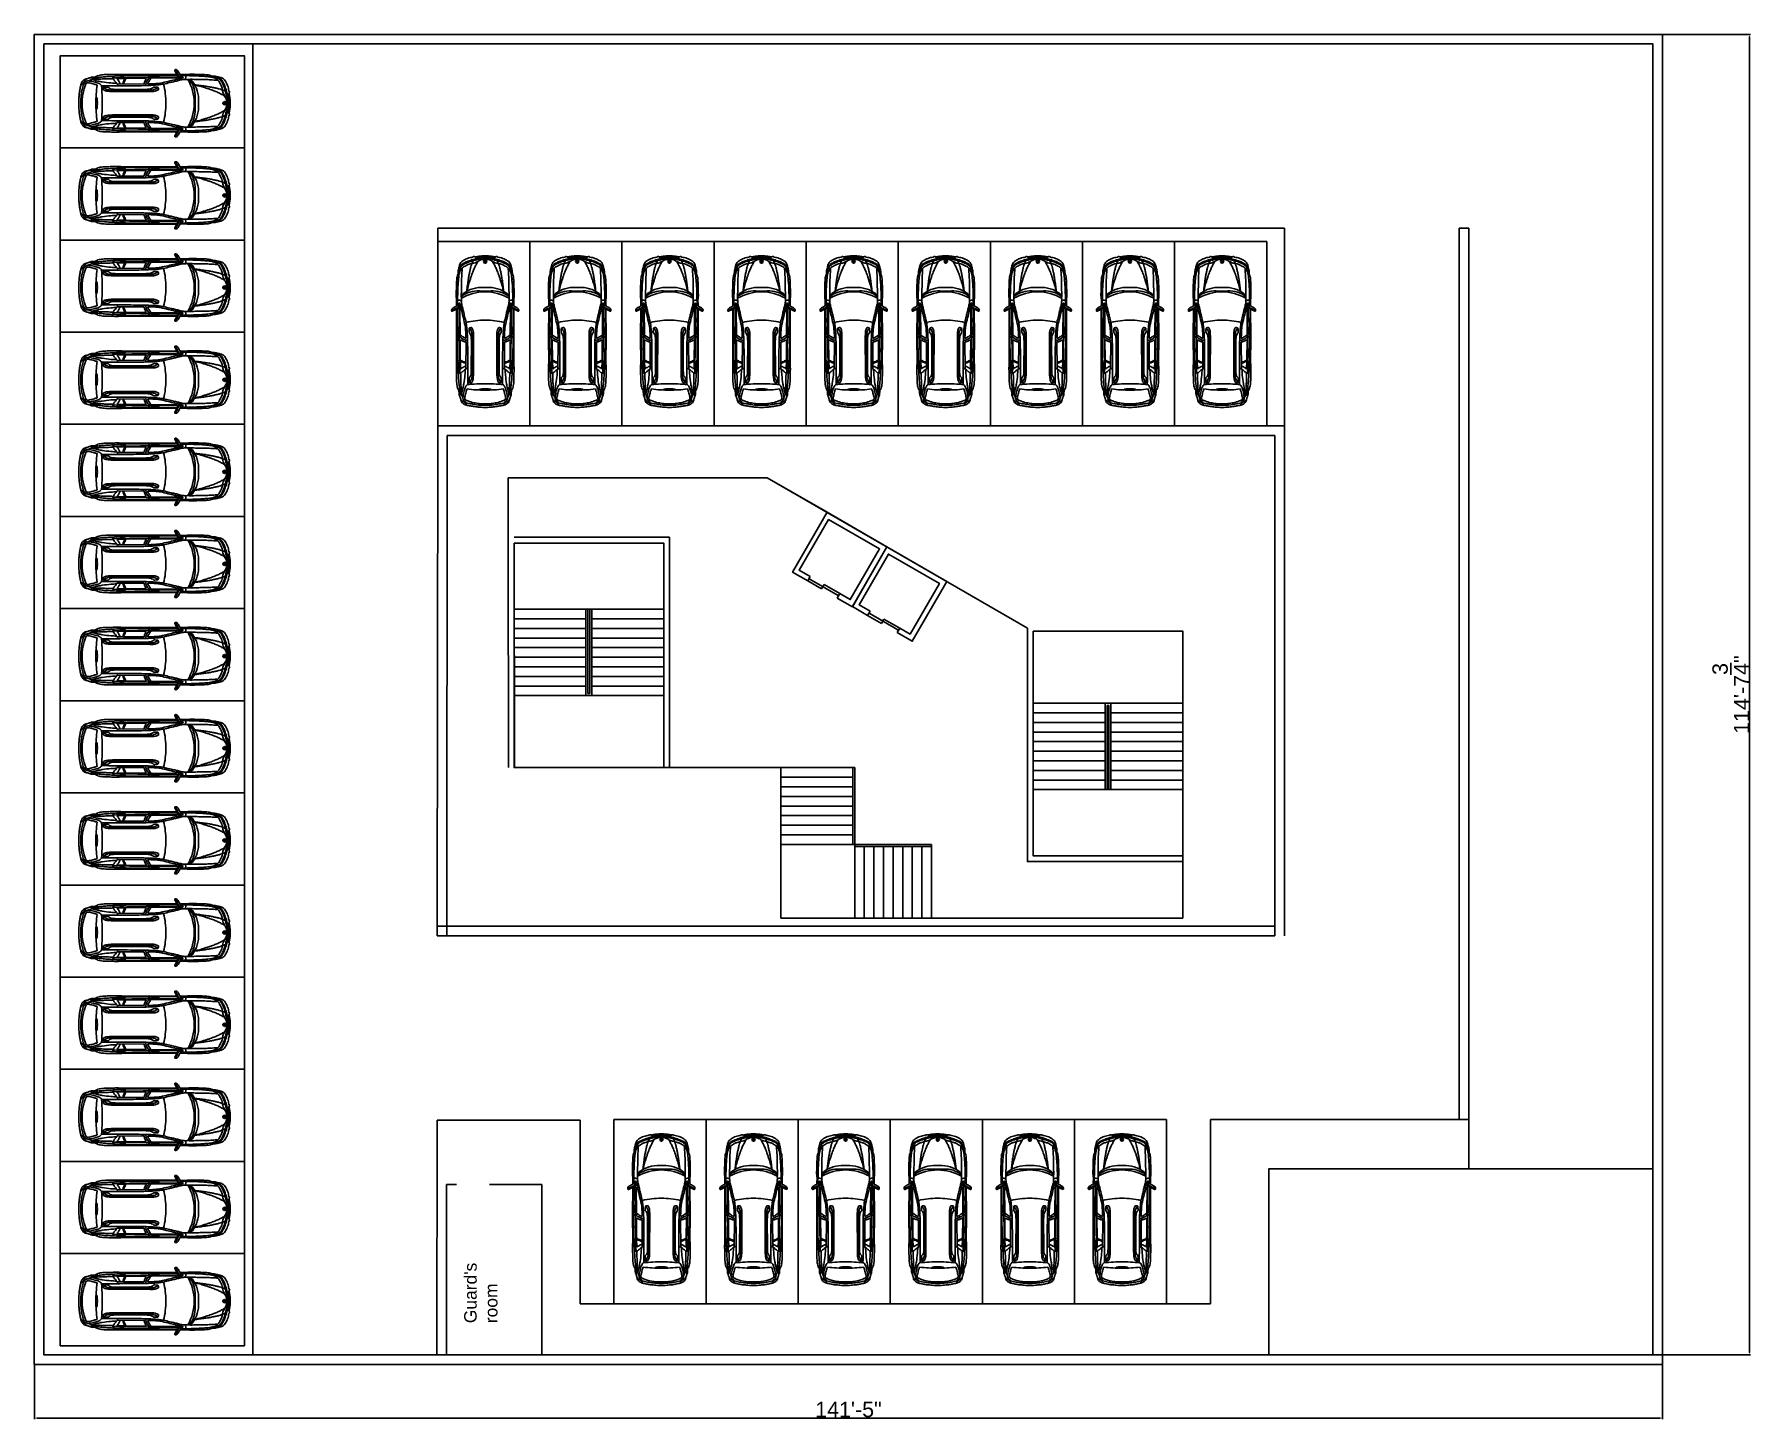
# Model space of a CAD drawing. Header units: millimetres. Extents: x 2433 to 8130, y 439 to 2450.
# Drawn here: x 2433 to 4222, y 879 to 2323 of the extents above; entities that cross this region are included whole.
import ezdxf

# ---------------------------------------------------------------- set-up
doc = ezdxf.new("R2010")
doc.units = ezdxf.units.MM
doc.header["$LTSCALE"] = 100
doc.layers.add('cad-block.com', color=7, linetype='Continuous')
doc.styles.get("Standard").update_dxf_attribs({"font": 'arial.ttf'})
doc.dimstyles.new('dim', dxfattribs={"dimtxt": 16, "dimasz": 2.5, "dimexe": 1.25, "dimexo": 0.625, "dimtad": 1, "dimlunit": 4, "dimtxsty": 'Standard', "dimcen": 2.5, "dimadec": 0, "dimazin": 0, "dimtfac": 1, "dimtmove": 0, "dimatfit": 3, "dimfxl": 1, "dimarcsym": 0})

msp = doc.modelspace()

# ---------------------------------------------------------------- texts
at = {"linetype": 'Continuous', "insert": (2880.745, 979.803), "char_height": 13, "attachment_point": 1, "rotation": 90}
msp.add_mtext_dynamic_manual_height_columns("Guard's room", width=57.60003, gutter_width=12.5, heights=[0], dxfattribs=at)

# ---------------------------------------------------------------- blocks, each defined once
blk = doc.blocks.new('*D2')
at = {"color": 0, "lineweight": -2, "transparency": 16777216}
for p, q in [((2432.7, 936.1), (2432.7, 879.8)), ((4129.8, 936.1), (4129.8, 879.8)), ((2435.2, 881), (4127.3, 881))]:
    blk.add_line(p, q, dxfattribs=at)
at = {"color": 0, "transparency": 16777216}
for points in [[(2435.2, 881.4), (2435.2, 880.6), (2432.7, 881)], [(4127.3, 881.4), (4127.3, 880.6), (4129.8, 881)]]:
    blk.add_solid(points, dxfattribs=at)
at = {"layer": 'Defpoints', "color": 0, "transparency": 16777216}
for p in [(2432.7, 936.7), (4129.8, 936.7), (4129.8, 881)]:
    blk.add_point(p, dxfattribs=at)
at = {"color": 0, "transparency": 16777216, "insert": (3281.2, 889.8), "char_height": 16, "attachment_point": 5}
blk.add_mtext('141\'-5"', dxfattribs=at)
blk = doc.blocks.new('*D3')
at = {"color": 0, "lineweight": -2, "transparency": 16777216}
for p, q in [((4130.4, 2322.6), (4221.6, 2322.6)), ((4220.4, 949.2), (4220.4, 2320.1)), ((4120.4, 946.7), (4221.6, 946.7))]:
    blk.add_line(p, q, dxfattribs=at)
at = {"color": 0, "transparency": 16777216}
for points in [[(4219.9, 2320.1), (4220.8, 2320.1), (4220.4, 2322.6)], [(4219.9, 949.2), (4220.8, 949.2), (4220.4, 946.7)]]:
    blk.add_solid(points, dxfattribs=at)
at = {"layer": 'Defpoints', "color": 0, "transparency": 16777216}
for p in [(4129.8, 2322.6), (4220.4, 2322.6), (4119.8, 946.7)]:
    blk.add_point(p, dxfattribs=at)
at = {"color": 0, "transparency": 16777216, "insert": (4200.9, 1634.7), "char_height": 16, "attachment_point": 5, "rotation": 90}
blk.add_mtext('114\'-7{\\H1x;\\S3/4;}"', dxfattribs=at)
blk = doc.blocks.new('A$C37D034A9')
for p, q in [((1303, 1870), (1510, 1871)), ((1333, 1841), (1499, 1842)), ((1533, 1782), (1647, 2021)), ((1562, 1788), (1667, 2000)), ((1566, 1795), (2446, 1790)), ((1595, 1854), (2145, 1850)), ((1632, 1724), (1596, 1795)), ((1604, 1871), (2421, 1875)), ((2377, 1764), (1609, 1770)), ((2129, 1840), (2382, 1837)), ((2374, 1848), (2422, 1848)), ((2377, 1764), (2450, 1763)), ((2421, 1875), (3234, 1871)), ((2422, 1848), (3133, 1841)), ((2525, 1762), (3133, 1759)), ((2583, 1587), (3400, 1593)), ((3158, 1831), (3480, 1822)), ((3168, 1758), (3400, 1751)), ((77, 1306), (97, 1306)), ((97, 1306), (101, 1337)), ((125, 1030), (169, 1061)), ((169, 1061), (220, 1028)), ((169, 1061), (169, 1025)), ((952, 1011), (952, 1141)), ((1057, 1011), (1057, 1186)), ((2406, 1363), (3533, 1364)), ((2459, 1400), (3499, 1399)), ((2540, 1426), (3453, 1428)), ((77, 715), (97, 715)), ((97, 715), (101, 685)), ((124, 1011), (125, 1030)), ((124, 1011), (125, 992)), ((125, 992), (169, 961)), ((143, 1011), (169, 1025)), ((143, 1011), (169, 997)), ((169, 1025), (195, 1011)), ((169, 997), (195, 1011)), ((169, 961), (169, 997)), ((169, 961), (220, 994)), ((220, 1028), (220, 1011)), ((220, 994), (220, 1011)), ((952, 1011), (952, 881)), ((1057, 1011), (1057, 836)), ((2406, 659), (3533, 657)), ((2459, 621), (3499, 623)), ((2540, 596), (3453, 594)), ((1303, 152), (1510, 151)), ((1333, 181), (1499, 180)), ((1533, 240), (1647, 0)), ((1562, 234), (1667, 22)), ((1566, 226), (2446, 231)), ((1595, 168), (2145, 172)), ((1632, 298), (1596, 227)), ((1604, 150), (2421, 146)), ((2377, 258), (1609, 252)), ((2129, 182), (2382, 185)), ((2374, 174), (2422, 174)), ((2377, 258), (2450, 258)), ((2421, 146), (3234, 150)), ((2422, 174), (3133, 180)), ((2525, 260), (3133, 263)), ((2583, 435), (3400, 429)), ((3158, 190), (3480, 200)), ((3168, 264), (3400, 271))]:
    blk.add_line(p, q)
for centre, radius, start, end in [((1821, 1134), 869, 136.7103, 179.544), ((1853, 1236), 798, 141.8793, 183.6145), ((2544, 1010), 1461, 150.6046, 179.9785), ((4391, 1013), 2458, 166.5548, 180.0479), ((2250, 1967), 145, 241.6509, 297.1538), ((3251, 1930), 117, 238.4977, 298.2021), ((-73, 1012), 4110, 359.9892, 7.6133), ((1821, 887), 869, 180.456, 223.2897), ((1853, 786), 798, 176.3855, 218.1207), ((2544, 1011), 1461, 180.0215, 209.3954), ((4391, 1009), 2458, 179.9521, 193.4452), ((-73, 1010), 4110, 352.3867, 0.0108), ((2250, 55), 145, 62.8462, 118.3491), ((3251, 91), 117, 61.7979, 121.5023)]:
    blk.add_arc(centre, radius, start, end)
for points in [[(0, 1011), (5, 1127), (21, 1247), (32, 1305), (33, 1321), (24, 1333), (36, 1388), (54, 1464), (77, 1541), (108, 1616), (149, 1686), (201, 1744), (255, 1773), (362, 1801), (477, 1826), (556, 1828)], [(101, 1337), (123, 1418), (151, 1493), (175, 1558), (217, 1652), (239, 1691), (260, 1716), (291, 1741), (333, 1763), (393, 1782), (486, 1807), (525, 1808)], [(101, 1337), (145, 1369), (196, 1395), (248, 1415), (327, 1442), (430, 1465), (531, 1488), (646, 1509), (789, 1532), (952, 1553), (1066, 1565)], [(107, 1011), (113, 1112), (134, 1166), (170, 1227), (188, 1243), (246, 1274), (342, 1323), (459, 1374), (600, 1427), (692, 1457), (798, 1490), (880, 1516), (968, 1538), (1066, 1565)], [(142, 1367), (173, 1473), (212, 1562), (252, 1656), (267, 1680), (294, 1710), (325, 1733), (362, 1752), (416, 1767), (506, 1783)], [(172, 1228), (195, 1281), (216, 1348), (235, 1428), (255, 1496), (290, 1580), (324, 1641), (370, 1704), (416, 1740), (488, 1777), (522, 1788), (620, 1806), (723, 1814), (845, 1825), (990, 1832), (1121, 1837), (1333, 1841)], [(369, 1703), (538, 1712), (716, 1722), (898, 1723), (1089, 1728), (1188, 1730), (1226, 1728), (1341, 1728), (1415, 1724), (1555, 1692), (1672, 1664), (1812, 1631), (2001, 1584)], [(1352, 1727), (1342, 1750), (1335, 1772), (1331, 1802), (1332, 1829), (1333, 1841), (1333, 1870)], [(1501, 1799), (1450, 1797), (1425, 1795), (1414, 1786), (1442, 1768), (1516, 1749), (1661, 1718), (1867, 1668), (2094, 1614), (2123, 1608), (2235, 1599), (2328, 1593), (2431, 1590), (2478, 1589)], [(2001, 1584), (2149, 1565), (2242, 1556), (2382, 1547), (2662, 1538), (2990, 1536), (3868, 1534)], [(2129, 1840), (2160, 1857), (2205, 1866), (2323, 1864), (2356, 1858), (2369, 1853), (2382, 1837)], [(2478, 1589), (2467, 1628), (2457, 1648), (2438, 1676), (2405, 1726), (2377, 1764)], [(2540, 1541), (2537, 1580), (2530, 1607), (2517, 1648), (2494, 1697), (2459, 1750), (2449, 1765), (2446, 1790), (2431, 1828), (2405, 1875)], [(2446, 1790), (3111, 1780), (3525, 1772)], [(2583, 1587), (2583, 1617), (2575, 1649), (2560, 1686), (2548, 1714), (2525, 1762)], [(3133, 1841), (3175, 1856), (3237, 1860), (3329, 1858), (3376, 1849), (3400, 1836), (3415, 1824)], [(3133, 1841), (3139, 1836), (3148, 1833), (3158, 1831)], [(3191, 1591), (3192, 1623), (3182, 1652), (3159, 1707), (3133, 1759)], [(3221, 1592), (3223, 1614), (3219, 1632), (3207, 1663), (3168, 1758)], [(3234, 1871), (3367, 1877), (3478, 1877), (3649, 1874), (3831, 1867), (3907, 1856), (3975, 1839), (4011, 1823), (4039, 1809), (4063, 1800), (4141, 1794), (4176, 1791), (4203, 1781), (4206, 1772)], [(3400, 1751), (3370, 1708), (3351, 1673), (3330, 1636), (3313, 1592)], [(3380, 1535), (3385, 1564), (3400, 1593), (3427, 1631), (3474, 1684), (3502, 1721), (3519, 1746), (3525, 1772), (3520, 1792), (3501, 1809), (3480, 1822)], [(3412, 1611), (3586, 1621), (3845, 1653), (3978, 1678), (4162, 1721)], [(3480, 1822), (3657, 1812), (3818, 1800), (3980, 1782), (4142, 1767)], [(4380, 1599), (4372, 1619), (4359, 1640), (4330, 1666), (4301, 1677), (4277, 1680), (4226, 1677), (4058, 1642), (3942, 1604), (3896, 1575), (3876, 1557), (3866, 1522), (3859, 1410), (3845, 1118), (3845, 1011)], [(4001, 1556), (4088, 1584), (4229, 1620), (4268, 1628), (4315, 1615), (4349, 1562), (4392, 1442), (4430, 1267), (4449, 1108), (4449, 1011)], [(4034, 1734), (4070, 1751), (4126, 1762), (4172, 1770), (4206, 1772), (4234, 1772), (4261, 1761), (4353, 1736), (4404, 1711), (4430, 1682), (4458, 1643), (4485, 1576), (4511, 1448), (4531, 1340), (4539, 1255), (4548, 1180), (4553, 1077), (4553, 1011)], [(4319, 1744), (4375, 1679), (4413, 1588), (4452, 1426), (4478, 1274), (4492, 1011)], [(4488, 1565), (4460, 1578), (4443, 1591), (4435, 1599), (4409, 1600), (4380, 1599)], [(42, 1011), (41, 1079), (50, 1171), (61, 1221), (71, 1274), (77, 1306)], [(59, 1011), (60, 1104), (64, 1161), (75, 1226), (97, 1306)], [(75, 1011), (80, 1139), (95, 1249), (121, 1352)], [(93, 1011), (98, 1142), (112, 1234), (127, 1301), (142, 1367)], [(2298, 1495), (2227, 1493), (2188, 1490), (2170, 1486), (2162, 1472), (2158, 1444), (2159, 1409)], [(2159, 1409), (2206, 1389), (2256, 1371), (2328, 1364), (2406, 1363)], [(2170, 1486), (2208, 1457), (2258, 1429), (2309, 1413), (2355, 1405), (2392, 1400), (2459, 1400)], [(2298, 1495), (2363, 1453), (2431, 1436), (2540, 1426)], [(3453, 1428), (3553, 1433), (3585, 1438), (3623, 1460), (3667, 1494)], [(3499, 1399), (3610, 1403), (3658, 1410), (3700, 1424), (3748, 1448), (3789, 1478), (3805, 1496)], [(3533, 1364), (3632, 1368), (3705, 1377), (3747, 1386), (3788, 1402), (3808, 1411)], [(3667, 1494), (3723, 1496), (3779, 1498), (3805, 1496), (3810, 1452), (3808, 1411)], [(3994, 1011), (3994, 1069), (4003, 1165), (4007, 1181), (4034, 1182)], [(0, 1011), (5, 895), (21, 775), (32, 717), (33, 701), (24, 689), (36, 634), (54, 558), (77, 481), (108, 406), (149, 336), (201, 278), (255, 249), (362, 221), (477, 196), (556, 193)], [(42, 1011), (41, 943), (50, 850), (61, 800), (71, 748), (77, 715)], [(59, 1011), (60, 918), (64, 860), (75, 796), (97, 715)], [(75, 1011), (80, 883), (95, 773), (121, 670)], [(93, 1011), (98, 880), (112, 788), (127, 721), (142, 655)], [(101, 685), (123, 603), (151, 529), (175, 464), (217, 370), (239, 330), (260, 305), (291, 280), (333, 259), (393, 239), (486, 215), (525, 213)], [(101, 685), (145, 653), (196, 627), (248, 607), (327, 580), (430, 557), (531, 534), (646, 513), (789, 490), (952, 469), (1066, 457)], [(107, 1011), (113, 910), (134, 856), (170, 795), (188, 778), (246, 748), (342, 699), (459, 648), (600, 595), (692, 565), (798, 531), (880, 506), (968, 484), (1066, 457)], [(142, 655), (173, 549), (212, 459), (252, 366), (267, 342), (294, 311), (325, 289), (362, 270), (416, 255), (506, 239)], [(172, 793), (195, 741), (216, 674), (235, 594), (255, 525), (290, 441), (324, 381), (370, 318), (416, 282), (488, 245), (522, 234), (620, 216), (723, 207), (845, 196), (990, 190), (1121, 185), (1333, 181)], [(2298, 526), (2227, 528), (2188, 531), (2170, 535), (2162, 550), (2158, 578), (2159, 613)], [(2159, 613), (2206, 633), (2256, 651), (2328, 658), (2406, 659)], [(2170, 535), (2208, 564), (2258, 592), (2309, 609), (2355, 617), (2392, 621), (2459, 621)], [(2298, 526), (2363, 569), (2431, 586), (2540, 596)], [(3453, 594), (3553, 589), (3585, 583), (3623, 561), (3667, 527)], [(3499, 623), (3610, 619), (3658, 612), (3700, 598), (3748, 573), (3789, 544), (3805, 526)], [(3533, 657), (3632, 654), (3705, 645), (3747, 635), (3788, 620), (3808, 610)], [(3667, 527), (3723, 526), (3779, 524), (3805, 526), (3810, 570), (3808, 610)], [(4380, 423), (4372, 403), (4359, 382), (4330, 356), (4301, 345), (4277, 341), (4226, 345), (4058, 380), (3942, 418), (3896, 447), (3876, 464), (3866, 500), (3859, 612), (3845, 903), (3845, 1011)], [(3994, 1011), (3994, 953), (4003, 857), (4007, 840), (4034, 839)], [(4001, 465), (4088, 437), (4229, 402), (4268, 394), (4315, 407), (4349, 460), (4392, 580), (4430, 754), (4449, 914), (4449, 1011)], [(4034, 288), (4070, 270), (4126, 259), (4172, 252), (4206, 250), (4234, 249), (4261, 261), (4353, 286), (4404, 311), (4430, 339), (4458, 378), (4485, 445), (4511, 574), (4531, 682), (4539, 767), (4548, 841), (4553, 944), (4553, 1011)], [(4319, 278), (4375, 343), (4413, 434), (4452, 595), (4478, 748), (4492, 1011)], [(369, 319), (538, 310), (716, 300), (898, 299), (1089, 294), (1188, 292), (1226, 293), (1341, 294), (1415, 298), (1555, 329), (1672, 357), (1812, 391), (2001, 437)], [(1352, 294), (1342, 272), (1335, 249), (1331, 219), (1332, 193), (1333, 181), (1333, 152)], [(1501, 222), (1450, 224), (1425, 226), (1414, 236), (1442, 253), (1516, 273), (1661, 304), (1867, 354), (2094, 407), (2123, 414), (2235, 422), (2328, 429), (2431, 432), (2478, 433)], [(2001, 437), (2149, 457), (2242, 465), (2382, 474), (2662, 483), (2990, 486), (3868, 488)], [(2129, 182), (2160, 164), (2205, 156), (2323, 157), (2356, 163), (2369, 169), (2382, 185)], [(2478, 433), (2467, 394), (2457, 374), (2438, 346), (2405, 295), (2377, 258)], [(2540, 481), (2537, 442), (2530, 415), (2517, 373), (2494, 325), (2459, 271), (2449, 257), (2446, 231), (2431, 193), (2405, 146)], [(2446, 231), (3111, 242), (3525, 249)], [(2583, 435), (2583, 405), (2575, 372), (2560, 336), (2548, 308), (2525, 260)], [(3191, 430), (3192, 398), (3182, 369), (3159, 315), (3133, 263)], [(3133, 180), (3175, 166), (3237, 161), (3329, 164), (3376, 173), (3400, 185), (3415, 198)], [(3133, 180), (3139, 186), (3148, 189), (3158, 190)], [(3221, 430), (3223, 407), (3219, 390), (3207, 358), (3168, 264)], [(3234, 150), (3367, 144), (3478, 145), (3649, 148), (3831, 155), (3907, 166), (3975, 183), (4011, 199), (4039, 213), (4063, 222), (4141, 227), (4176, 230), (4203, 241), (4206, 250)], [(3400, 271), (3370, 314), (3351, 349), (3330, 386), (3313, 429)], [(3380, 486), (3385, 457), (3400, 429), (3427, 391), (3474, 338), (3502, 301), (3519, 276), (3525, 249), (3520, 230), (3501, 213), (3480, 200)], [(3412, 411), (3586, 401), (3845, 369), (3978, 343), (4162, 301)], [(3480, 200), (3657, 210), (3818, 221), (3980, 239), (4142, 255)], [(4488, 457), (4460, 443), (4443, 431), (4435, 423), (4409, 422), (4380, 423)]]:
    blk.add_spline(points, degree=3)
for points, knots in [([(506, 1783), (512, 1792), (524, 1812), (559, 1829), (601, 1856), (688, 1866), (802, 1872), (932, 1876), (1053, 1879), (1152, 1881), (1229, 1881), (1272, 1875), (1296, 1872), (1303, 1870)], [0, 0, 0, 0, 0.0326993, 0.0711104, 0.1154542, 0.1883548, 0.3342533, 0.4716751, 0.5906313, 0.709353, 0.7812775, 0.8251283, 0.8483376, 0.8483376, 0.8483376, 0.8483376]), ([(1527, 1784), (1518, 1785), (1503, 1789), (1494, 1821), (1503, 1863), (1531, 1908), (1554, 1955), (1577, 1993), (1609, 2018), (1640, 2024), (1666, 2018), (1667, 2005), (1667, 2000)], [0, 0, 0, 0, 0.0238674, 0.0459576, 0.0928721, 0.1559652, 0.2092168, 0.2528802, 0.29396, 0.3295755, 0.3493177, 0.3652101, 0.3652101, 0.3652101, 0.3652101]), ([(1562, 1788), (1559, 1785), (1548, 1777), (1535, 1781), (1527, 1784)], [0.60973338, 0.60973338, 0.60973338, 0.60973338, 0.62203277, 0.64851229, 0.64851229, 0.64851229, 0.64851229]), ([(3520, 1748), (3581, 1747), (3691, 1746), (3850, 1741), (3998, 1734), (4129, 1733), (4218, 1706), (4256, 1686), (4267, 1680)], [0, 0, 0, 0, 0.1893068, 0.338908, 0.4944806, 0.646686, 0.7418914, 0.7794792, 0.7794792, 0.7794792, 0.7794792]), ([(506, 239), (512, 229), (524, 210), (559, 193), (601, 166), (688, 156), (802, 149), (932, 145), (1053, 143), (1152, 140), (1229, 141), (1272, 147), (1296, 150), (1303, 152)], [0, 0, 0, 0, 0.0326993, 0.0711104, 0.1154542, 0.1883548, 0.3342533, 0.4716751, 0.5906313, 0.709353, 0.7812775, 0.8251283, 0.8483376, 0.8483376, 0.8483376, 0.8483376]), ([(1527, 238), (1518, 236), (1503, 233), (1494, 201), (1503, 159), (1531, 113), (1554, 67), (1577, 29), (1609, 3), (1640, -2), (1666, 4), (1667, 16), (1667, 22)], [0, 0, 0, 0, 0.0238674, 0.0459576, 0.0928721, 0.1559652, 0.2092168, 0.2528802, 0.29396, 0.3295755, 0.3493177, 0.3652101, 0.3652101, 0.3652101, 0.3652101]), ([(1562, 234), (1559, 237), (1548, 244), (1535, 241), (1527, 238)], [0.60973338, 0.60973338, 0.60973338, 0.60973338, 0.62203277, 0.64851229, 0.64851229, 0.64851229, 0.64851229]), ([(3520, 273), (3581, 274), (3691, 276), (3850, 281), (3998, 288), (4129, 289), (4218, 316), (4256, 336), (4267, 341)], [0, 0, 0, 0, 0.1893068, 0.338908, 0.4944806, 0.646686, 0.7418914, 0.7794792, 0.7794792, 0.7794792, 0.7794792])]:
    blk.add_open_spline(points, degree=3, knots=knots)

# ---------------------------------------------------------------- dimensions: what is measured, and where the dimension line sits
dim = msp.add_linear_dim(base=(4220.365, 2322.617), p1=(4119.785, 946.749), p2=(4129.785, 2322.617), angle=90, dimstyle='dim')
dim.commit()
dim.dimension.update_dxf_attribs({"geometry": '*D3', "text_midpoint": (4200.898, 1634.683)})
dim = msp.add_linear_dim(base=(4129.785, 881.024), p1=(2432.691, 936.749), p2=(4129.785, 936.749), dimstyle='dim')
dim.commit()
dim.dimension.update_dxf_attribs({"geometry": '*D2', "text_midpoint": (3281.238, 889.818)})

# ---------------------------------------------------------------- linework, layer by layer
for p, q in [((2660.306, 2106.74), (2660.306, 2312.617)), ((2660.306, 2312.617), (2660.306, 2120.617)), ((2853.15, 1914.74), (2853.15, 2120.617)), ((2853.15, 2120.617), (3735.785, 2120.617)), ((3735.785, 1914.74), (3735.785, 2120.617)), ((3917.785, 2120.617), (3927.785, 2120.617)), ((3917.785, 2111.56), (3917.785, 2120.617)), ((3917.785, 1914.74), (3917.785, 2111.56)), ((3927.785, 1906.749), (3927.785, 2120.617)), ((2660.306, 947.533), (2660.306, 2106.74)), ((3237.15, 2106.74), (3237.15, 1914.74)), ((3621.15, 2106.74), (3621.15, 1914.74)), ((4119.785, 2106.74), (4119.785, 1146.74)), ((4119.785, 1138.749), (4119.785, 2098.749)), ((2852.687, 1383.334), (2853.15, 1914.74)), ((3735.785, 1914.74), (2853.15, 1914.74)), ((3664.186, 1914.74), (3735.785, 1914.74)), ((3735.785, 1914.74), (3735.785, 1383.334)), ((3917.785, 1914.74), (3917.785, 1191.334)), ((2862.687, 1383.334), (2863.141, 1904.74)), ((3725.785, 1904.74), (2863.141, 1904.74)), ((3725.785, 1904.74), (3725.785, 1383.334)), ((3927.785, 1140.499), (3927.785, 1906.749)), ((3927.785, 1906.749), (3927.785, 1140.499)), ((3196.691, 1860.711), (2926.691, 1860.711)), ((2926.691, 1798.635), (2926.691, 1860.711)), ((3196.691, 1860.711), (3467.785, 1704.014)), ((3196.691, 1860.711), (3259.004, 1824.64)), ((2926.691, 1792.626), (2926.691, 1798.635)), ((2926.691, 1792.626), (2927.012, 1558.626)), ((2932.691, 1792.635), (2932.691, 1678.635)), ((2938.691, 1792.635), (2932.691, 1792.635)), ((2932.691, 1792.635), (2933.012, 1558.635)), ((3230.005, 1764.329), (3241.433, 1757.732)), ((3241.433, 1757.732), (3238.798, 1753.168)), ((3253.22, 1744.841), (3238.798, 1753.168)), ((3240.437, 1755.454), (3270.481, 1738.108)), ((3255.855, 1749.405), (3253.22, 1744.841)), ((3255.855, 1749.405), (3272.287, 1739.918)), ((3269.652, 1735.354), (3272.287, 1739.918)), ((3272.287, 1739.918), (3269.652, 1735.354)), ((3013.691, 1723.635), (3007.691, 1723.635)), ((3007.691, 1723.635), (3007.691, 1633.635)), ((3007.691, 1723.635), (3009.691, 1723.635)), ((3009.691, 1723.635), (3009.691, 1635.935)), ((3011.691, 1635.935), (3011.691, 1723.635)), ((3088.691, 1723.635), (3013.691, 1723.635)), ((3013.691, 1723.635), (3013.691, 1633.635)), ((3088.691, 1729.635), (3088.691, 1713.635)), ((3088.691, 1558.635), (3088.691, 1723.635)), ((3094.691, 1558.635), (3094.691, 1723.635)), ((3292.401, 1728.402), (3303.828, 1721.804)), ((3303.828, 1721.804), (3301.193, 1717.24)), ((3302.833, 1719.526), (3332.877, 1702.18)), ((3007.691, 1713.635), (2932.691, 1713.635)), ((3007.691, 1703.635), (2932.691, 1703.635)), ((3088.691, 1713.635), (3013.691, 1713.635)), ((3088.691, 1703.635), (3013.691, 1703.635)), ((3315.615, 1708.913), (3301.193, 1717.24)), ((3318.25, 1713.477), (3315.615, 1708.913)), ((3318.25, 1713.477), (3334.682, 1703.991)), ((3332.047, 1699.427), (3334.682, 1703.991)), ((3334.682, 1703.991), (3332.047, 1699.427)), ((3467.785, 1700.546), (3467.785, 1704.014)), ((3467.785, 1700.546), (3467.785, 1535.731)), ((3473.785, 1700.731), (3629.785, 1700.731)), ((3473.785, 1700.731), (3523.464, 1700.731)), ((3473.785, 1700.731), (3629.759, 1700.731)), ((3473.785, 1700.731), (3523.464, 1700.731)), ((3473.785, 1700.546), (3473.785, 1535.731)), ((3629.464, 1700.731), (3485.464, 1700.731)), ((3007.691, 1693.635), (2932.691, 1693.635)), ((3007.691, 1683.635), (2932.691, 1683.635)), ((3088.691, 1693.635), (3013.691, 1693.635)), ((3088.691, 1683.635), (3013.691, 1683.635)), ((3007.691, 1673.635), (2932.691, 1673.635)), ((3088.691, 1673.635), (3013.691, 1673.635)), ((3007.691, 1663.635), (2932.691, 1663.635)), ((2932.691, 1653.635), (3007.691, 1653.635)), ((3088.691, 1663.635), (3013.691, 1663.635)), ((3013.691, 1653.635), (3088.691, 1653.635)), ((3007.691, 1643.635), (2932.691, 1643.635)), ((3088.691, 1633.635), (2932.691, 1633.635)), ((3009.691, 1635.935), (3011.691, 1635.935)), ((3088.691, 1643.635), (3013.691, 1643.635)), ((3473.785, 1625.731), (3629.785, 1625.731)), ((3473.785, 1615.731), (3548.785, 1615.731)), ((3548.785, 1535.731), (3548.785, 1625.731)), ((3552.785, 1623.431), (3550.785, 1623.431)), ((3550.785, 1623.431), (3550.785, 1535.731)), ((3552.785, 1535.731), (3552.785, 1623.431)), ((3554.785, 1535.731), (3554.785, 1625.731)), ((3554.785, 1615.731), (3629.785, 1615.731)), ((3548.785, 1605.731), (3473.785, 1605.731)), ((3473.785, 1595.731), (3548.785, 1595.731)), ((3629.785, 1605.731), (3554.785, 1605.731)), ((3554.785, 1595.731), (3629.785, 1595.731)), ((3473.785, 1585.731), (3548.785, 1585.731)), ((3473.785, 1575.731), (3548.785, 1575.731)), ((3554.785, 1585.731), (3629.785, 1585.731)), ((3554.785, 1575.731), (3629.785, 1575.731)), ((3629.785, 1466.731), (3629.785, 1580.731)), ((3089.012, 1558.635), (2932.717, 1558.635)), ((2933.012, 1558.635), (3077.012, 1558.635)), ((3089.012, 1558.635), (3039.012, 1558.635)), ((3089.012, 1558.635), (3039.012, 1558.635)), ((3088.691, 1558.635), (3101.798, 1558.635)), ((3101.798, 1558.635), (3210.785, 1558.635)), ((3128.952, 1558.635), (3210.785, 1558.635)), ((3210.785, 1558.635), (3210.785, 1468.635)), ((3210.785, 1558.635), (3285.785, 1558.635)), ((3210.785, 1558.635), (3210.785, 1468.635)), ((3285.785, 1558.635), (3285.785, 1478.635)), ((3285.785, 1558.635), (3287.785, 1558.635)), ((3287.785, 1478.635), (3287.785, 1558.635)), ((3473.785, 1565.731), (3548.785, 1565.731)), ((3554.785, 1565.731), (3629.785, 1565.731)), ((3210.785, 1548.635), (3285.785, 1548.635)), ((3210.785, 1538.635), (3285.785, 1538.635)), ((3473.785, 1555.731), (3548.785, 1555.731)), ((3473.785, 1545.731), (3548.785, 1545.731)), ((3554.785, 1555.731), (3629.785, 1555.731)), ((3554.785, 1545.731), (3629.785, 1545.731)), ((3210.785, 1528.635), (3285.785, 1528.635)), ((3473.785, 1535.731), (3548.785, 1535.731)), ((3548.785, 1535.731), (3554.785, 1535.731)), ((3554.785, 1535.731), (3552.785, 1535.731)), ((3210.785, 1518.635), (3285.785, 1518.635)), ((3210.785, 1508.635), (3285.785, 1508.635)), ((3210.785, 1498.635), (3285.785, 1498.635)), ((3285.785, 1488.635), (3210.785, 1488.635)), ((3210.785, 1478.635), (3285.785, 1478.635)), ((3210.785, 1468.635), (3210.785, 1401.635)), ((3285.785, 1478.635), (3287.785, 1478.635)), ((3287.785, 1478.635), (3367.785, 1478.635)), ((3287.785, 1476.635), (3287.785, 1478.635)), ((3367.785, 1476.635), (3287.785, 1476.635)), ((3287.785, 1401.635), (3287.785, 1476.635)), ((3297.785, 1476.635), (3297.785, 1401.635)), ((3307.785, 1401.635), (3307.785, 1476.635)), ((3317.785, 1401.635), (3317.785, 1476.635)), ((3327.785, 1401.635), (3327.785, 1476.635)), ((3337.785, 1401.635), (3337.785, 1476.635)), ((3347.785, 1401.635), (3347.785, 1476.635)), ((3357.785, 1401.635), (3357.785, 1476.635)), ((3367.785, 1476.635), (3367.785, 1478.635)), ((3367.785, 1401.635), (3367.785, 1476.635)), ((3629.785, 1401.635), (3629.785, 1460.731)), ((3285.785, 1401.635), (3210.785, 1401.635)), ((3285.785, 1401.635), (3210.785, 1401.635)), ((3367.785, 1401.635), (3210.785, 1401.635)), ((3285.785, 1401.635), (3295.785, 1401.635)), ((3375.785, 1401.635), (3285.785, 1401.635)), ((3285.785, 1401.635), (3295.785, 1401.635)), ((3375.785, 1401.635), (3285.785, 1401.635)), ((3357.785, 1401.635), (3357.785, 1402.428)), ((3375.785, 1401.635), (3629.785, 1401.635)), ((3725.785, 1393.334), (2852.687, 1393.334)), ((3725.785, 1383.334), (2852.687, 1383.334)), ((2852.306, 946.749), (2852.519, 1191.334)), ((2852.519, 1191.334), (2985.649, 1191.334)), ((3001.45, 1191.334), (2985.649, 1191.334)), ((3001.45, 1191.334), (3001.45, 999.894)), ((3612.791, 1191.894), (3612.791, 999.894)), ((3658.577, 1191.894), (3719.236, 1191.894)), ((3658.577, 1191.894), (3658.577, 999.894)), ((3719.236, 1191.894), (3927.785, 1191.894)), ((3082.577, 999.894), (3001.45, 999.894)), ((3082.577, 999.894), (3658.577, 999.894))]:
    msp.add_line(p, q)
for points in [[(2432.691, 1942.635), (2432.691, 2322.617), (2932.691, 2322.617)], [(4119.785, 2002.749), (4119.785, 2098.749)], [(3238.798, 1753.168), (3223.004, 1762.286), (3259.004, 1824.64), (3321.358, 1788.64), (3285.358, 1726.286), (3269.652, 1735.354)], [(3241.433, 1757.732), (3230.005, 1764.329), (3260.48, 1817.114), (3313.617, 1786.435), (3283.142, 1733.651), (3272.287, 1739.918)], [(2432.691, 1418.652), (2432.691, 1798.635)], [(2932.691, 1798.635), (3094.691, 1798.635), (3094.691, 1723.635)], [(2932.691, 1792.635), (2932.691, 1558.635)], [(3088.691, 1723.635), (2932.691, 1723.635), (2932.691, 1792.635)], [(2938.691, 1792.635), (3088.691, 1792.635), (3088.691, 1729.635)], [(3301.193, 1717.24), (3285.4, 1726.359), (3321.4, 1788.712), (3383.753, 1752.712), (3347.753, 1690.359), (3332.047, 1699.427)], [(3303.828, 1721.804), (3292.401, 1728.402), (3322.876, 1781.186), (3376.013, 1750.507), (3345.538, 1697.723), (3334.682, 1703.991)], [(3629.785, 1460.731), (3629.785, 1700.731)], [(3629.785, 1460.731), (3467.785, 1460.731), (3467.785, 1535.731)], [(3629.785, 1466.731), (3473.785, 1466.731), (3473.785, 1535.731)], [(4129.785, 1316.731), (4129.785, 936.749), (3629.785, 936.749)], [(4119.785, 1042.749), (4119.785, 1138.749)], [(3485.785, 936.749), (2985.785, 936.749)]]:
    msp.add_lwpolyline(points)
for points in [[(2432.691, 2322.617), (4129.785, 2322.617), (4129.785, 936.749), (2432.691, 936.749)], [(2442.691, 2312.617), (4119.785, 2312.617), (4119.785, 946.749), (2442.691, 946.749)], [(2651.703, 2204.313), (2459.703, 2204.313), (2459.703, 2300.313), (2651.703, 2300.313)], [(2651.703, 2108.313), (2459.703, 2108.313), (2459.703, 2204.313), (2651.703, 2204.313)], [(2651.703, 2012.313), (2459.703, 2012.313), (2459.703, 2108.313), (2651.703, 2108.313)], [(2949.15, 2106.74), (2949.15, 1914.74), (2853.15, 1914.74), (2853.15, 2106.74)], [(3045.15, 2106.74), (3045.15, 1914.74), (2949.15, 1914.74), (2949.15, 2106.74)], [(3141.15, 2106.74), (3141.15, 1914.74), (3045.15, 1914.74), (3045.15, 2106.74)], [(3237.15, 2106.74), (3237.15, 1914.74), (3141.15, 1914.74), (3141.15, 2106.74)], [(3333.15, 2106.74), (3333.15, 1914.74), (3237.15, 1914.74), (3237.15, 2106.74)], [(3429.15, 2106.74), (3429.15, 1914.74), (3333.15, 1914.74), (3333.15, 2106.74)], [(3525.15, 2106.74), (3525.15, 1914.74), (3429.15, 1914.74), (3429.15, 2106.74)], [(3621.15, 2106.74), (3621.15, 1914.74), (3525.15, 1914.74), (3525.15, 2106.74)], [(3717.15, 2106.74), (3717.15, 1914.74), (3621.15, 1914.74), (3621.15, 2106.74)], [(2651.703, 1916.313), (2459.703, 1916.313), (2459.703, 2012.313), (2651.703, 2012.313)], [(2651.703, 1820.313), (2459.703, 1820.313), (2459.703, 1916.313), (2651.703, 1916.313)], [(2651.703, 1724.313), (2459.703, 1724.313), (2459.703, 1820.313), (2651.703, 1820.313)], [(2651.703, 1628.313), (2459.703, 1628.313), (2459.703, 1724.313), (2651.703, 1724.313)], [(2932.691, 1723.635), (3088.691, 1723.635), (3088.691, 1558.635), (2932.691, 1558.635)], [(3629.785, 1535.731), (3473.785, 1535.731), (3473.785, 1700.731), (3629.785, 1700.731)], [(2651.703, 1532.313), (2459.703, 1532.313), (2459.703, 1628.313), (2651.703, 1628.313)], [(2651.703, 1436.313), (2459.703, 1436.313), (2459.703, 1532.313), (2651.703, 1532.313)], [(2651.703, 1340.313), (2459.703, 1340.313), (2459.703, 1436.313), (2651.703, 1436.313)], [(2651.703, 1244.313), (2459.703, 1244.313), (2459.703, 1340.313), (2651.703, 1340.313)], [(2651.703, 1148.313), (2459.703, 1148.313), (2459.703, 1244.313), (2651.703, 1244.313)], [(3132.791, 1191.894), (3132.791, 999.894), (3036.791, 999.894), (3036.791, 1191.894)], [(3228.791, 1191.894), (3228.791, 999.894), (3132.791, 999.894), (3132.791, 1191.894)], [(3324.791, 1191.894), (3324.791, 999.894), (3228.791, 999.894), (3228.791, 1191.894)], [(3420.791, 1191.894), (3420.791, 999.894), (3324.791, 999.894), (3324.791, 1191.894)], [(3516.791, 1191.894), (3516.791, 999.894), (3420.791, 999.894), (3420.791, 1191.894)], [(3612.791, 1191.894), (3612.791, 999.894), (3516.791, 999.894), (3516.791, 1191.894)], [(2651.703, 1052.313), (2459.703, 1052.313), (2459.703, 1148.313), (2651.703, 1148.313)], [(3719.236, 946.749), (4119.785, 946.749), (4119.785, 1140.499), (3719.236, 1140.499)], [(2651.703, 956.313), (2459.703, 956.313), (2459.703, 1052.313), (2651.703, 1052.313)]]:
    msp.add_lwpolyline(points, close=True)
at = {"linetype": 'Continuous'}
msp.add_lwpolyline([(2907.277, 1124.186), (2961.591, 1124.186), (2961.591, 946.74), (2862.306, 946.74), (2862.306, 1124.186), (2872.874, 1124.186)], dxfattribs=at)

# ---------------------------------------------------------------- block references
at = {"layer": 'cad-block.com', "xscale": 0.03466666666666667, "yscale": 0.03466666666666667, "zscale": 0.03466666666666667}
for p, rotation in [((2636.812, 2285.88), 180), ((2636.812, 2189.88), 180), ((2636.812, 2093.88), 180), ((2867.583, 2091.849), 270), ((2963.583, 2091.849), 270), ((3059.583, 2091.849), 270), ((3155.583, 2091.849), 270), ((3251.583, 2091.849), 270), ((3347.583, 2091.849), 270), ((3443.583, 2091.849), 270), ((3539.583, 2091.849), 270), ((3635.583, 2091.849), 270), ((2636.812, 1997.88), 180), ((2636.812, 1901.88), 180), ((2636.812, 1805.88), 180), ((2636.812, 1709.88), 180), ((2636.812, 1613.88), 180), ((2636.812, 1517.88), 180), ((2636.812, 1421.88), 180), ((2636.812, 1325.88), 180), ((2636.812, 1229.88), 180), ((3051.224, 1177.003), 269.9999999999999), ((3147.224, 1177.003), 269.9999999999999), ((3243.224, 1177.003), 270), ((3339.224, 1177.003), 270), ((3435.224, 1177.003), 270), ((3531.224, 1177.003), 270), ((2636.812, 1133.88), 180), ((2636.812, 1037.88), 180)]:
    msp.add_blockref('A$C37D034A9', p, dxfattribs=dict(at, rotation=rotation))

msp.set_redraw_order([(e.dxf.handle, doc.entitydb.next_handle()) for e in msp.query("TEXT MTEXT ATTDEF DIMENSION ARC_DIMENSION")])  # texts and dimensions are drawn at this point

doc.saveas('drawing.dxf')
